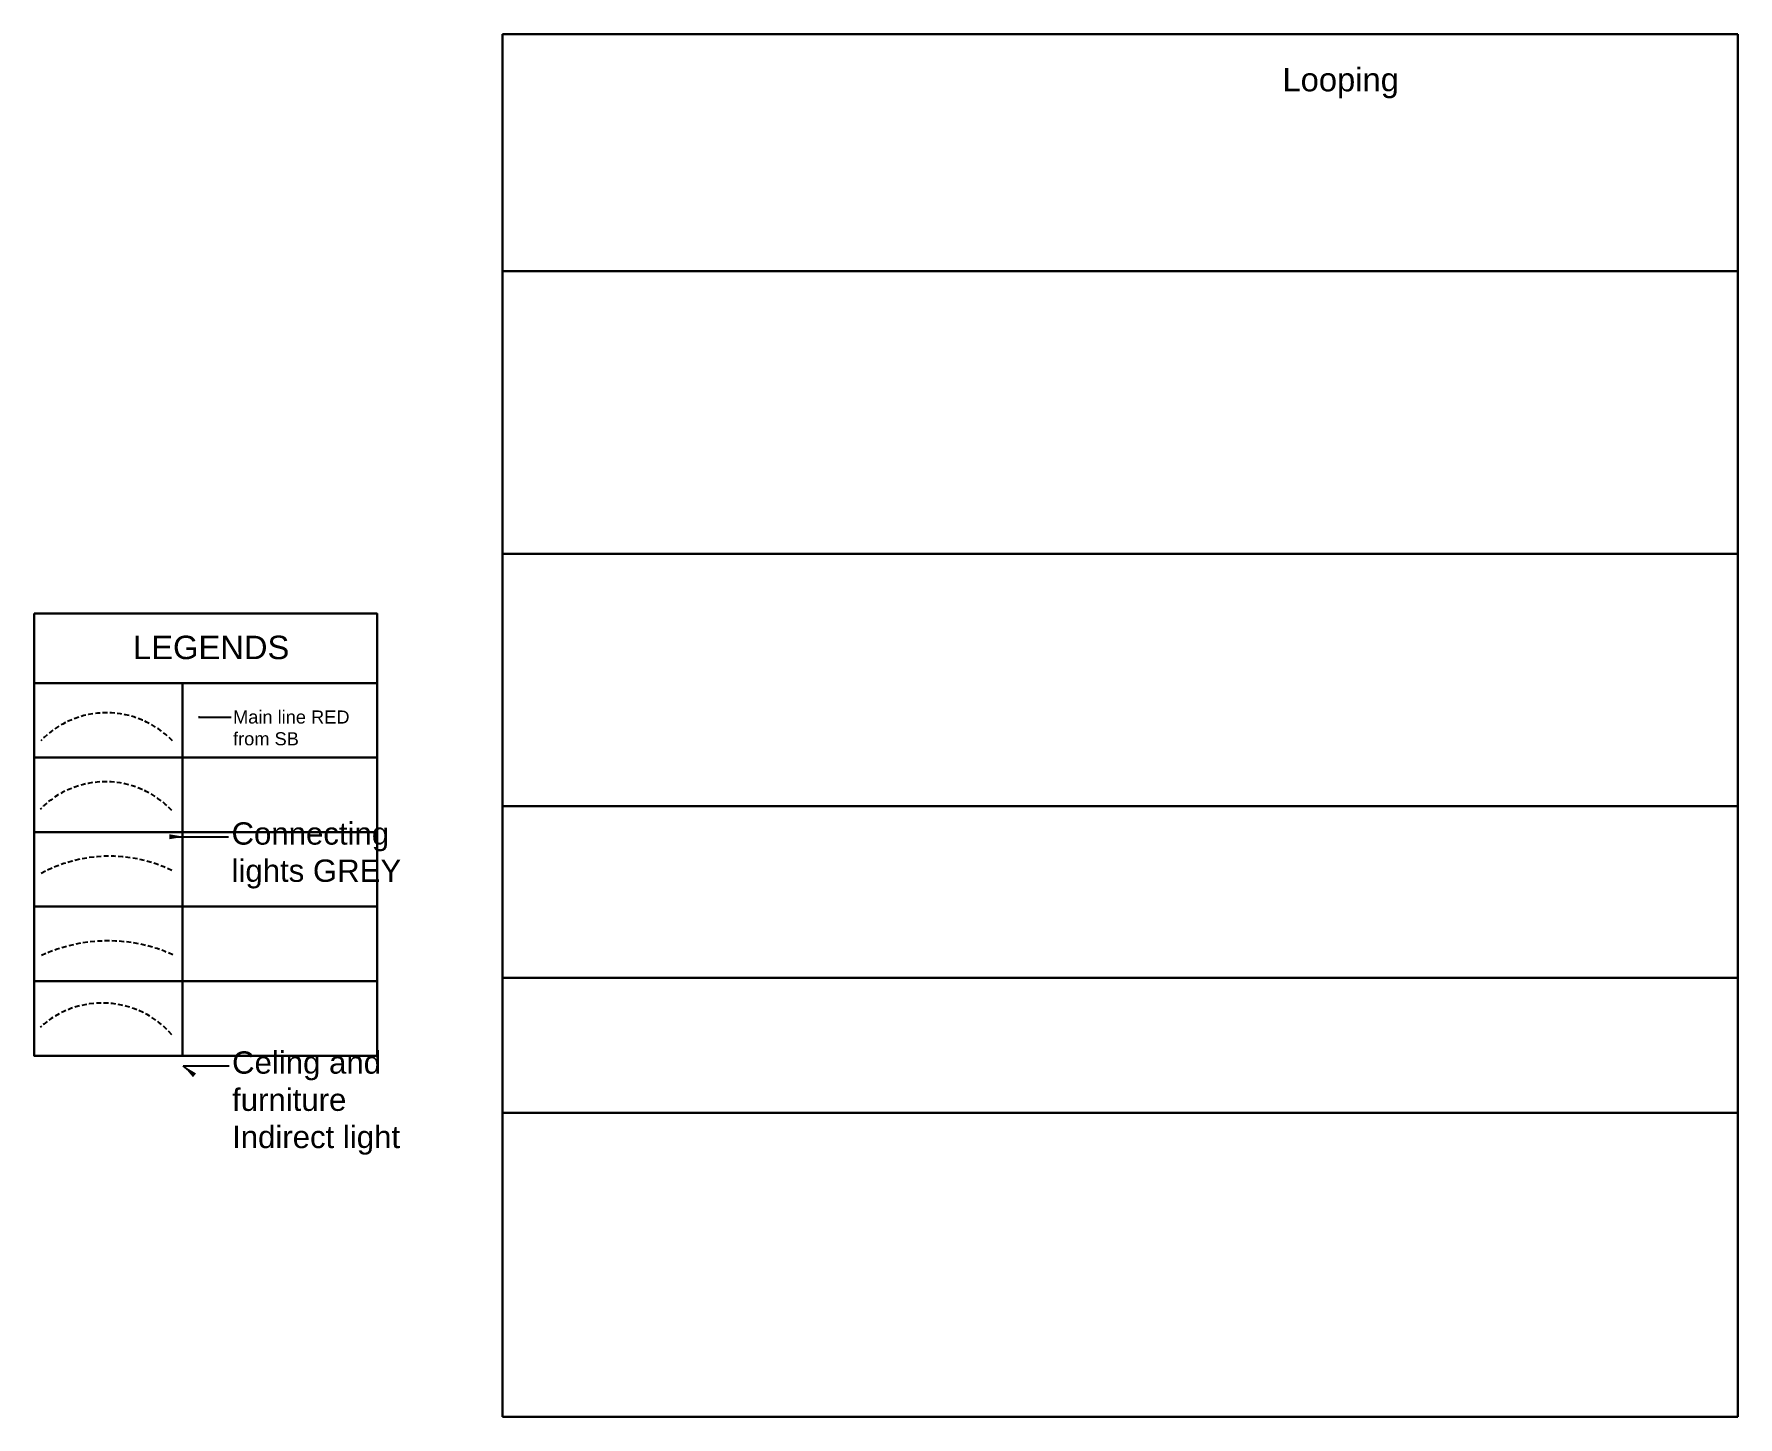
# Model space of a CAD drawing. Header units: millimetres. Extents: x 56222 to 3066687, y -650199 to -121287.
# Drawn here: x 135489.9 to 135665.6, y -184194.5 to -184052 of the extents above; entities that cross this region are included whole.
import ezdxf
from ezdxf import colors
from ezdxf.entities.mleader import LeaderData, LeaderLine
from ezdxf.math import Vec2, Vec3

# ---------------------------------------------------------------- set-up
doc = ezdxf.new("R2010")
doc.units = ezdxf.units.MM
doc.header["$MEASUREMENT"] = 0
doc.linetypes.add('DASHED', pattern=[0.75, 0.5, -0.25])
for name, color, linetype, lineweight in [('Electrical', 84, 'Continuous', 30), ('Looping', 10, 'Continuous', 25), ('SMALL TEXT', 10, 'Continuous', 30)]:
    doc.layers.add(name, color=color, linetype=linetype, lineweight=lineweight)
doc.styles.get("Standard").update_dxf_attribs({"font": 'arial.ttf', "height": 6})

msp = doc.modelspace()

# ---------------------------------------------------------------- texts
at = {"layer": 'Electrical', "color": 1, "char_height": 2.4149, "attachment_point": 3}
for s, width, gutter_width, heights, insert in [('Looping', 363.60374, 5.025, [19.259], (135630.605, -184055.506)), ('LEGENDS', 58.24889, 0.805, [3.085], (135516.204, -184114.016))]:
    msp.add_mtext_dynamic_manual_height_columns(s, width=width, gutter_width=gutter_width, heights=heights, dxfattribs=dict(at, insert=insert))

# ---------------------------------------------------------------- linework, layer by layer
at = {"layer": 'Electrical', "color": 0}
for p, q in [((135489.885, -184118.903), (135525.256, -184118.903)), ((135505.186, -184118.903), (135505.186, -184157.295))]:
    msp.add_line(p, q, dxfattribs=at)
at = {"layer": 'Electrical', "color": 18, "true_color": 0x000000}
for p, q in [((135489.885, -184126.581), (135525.256, -184126.581)), ((135489.885, -184134.26), (135525.256, -184134.26)), ((135489.885, -184141.938), (135525.256, -184141.938)), ((135489.885, -184149.616), (135525.256, -184149.616)), ((135489.885, -184157.295), (135525.256, -184157.295))]:
    msp.add_line(p, q, dxfattribs=at)
at = {"layer": 'Electrical', "color": 0}
msp.add_lwpolyline([(135489.885, -184111.74), (135525.256, -184111.74), (135525.256, -184157.295), (135489.885, -184157.295)], close=True, dxfattribs=at)
at = {"layer": 'Looping', "linetype": 'DASHED', "lineweight": 25}
for centre, radius, start, end in [((135497.357, -184131.38), 9.417, 43.80656, 136.00154), ((135497.657, -184151.573), 14.837, 64.28115, 118.72969)]:
    msp.add_arc(centre, radius, start, end, dxfattribs=at)
at = {"layer": 'Looping', "color": 251, "linetype": 'DASHED', "lineweight": 25, "true_color": 0x636466}
msp.add_arc((135497.245, -184138.464), 9.399, 43.21271, 135.64244, dxfattribs=at)
at = {"layer": 'Looping', "color": 6, "linetype": 'DASHED', "lineweight": 25}
msp.add_arc((135497.502, -184161.795), 16.332, 65.76197, 114.85945, dxfattribs=at)
at = {"layer": 'Looping', "color": 42, "linetype": 'DASHED', "lineweight": 25, "true_color": 0xd39e00}
msp.add_arc((135496.92, -184161.368), 9.496, 40.92184, 132.3349, dxfattribs=at)
at = {"layer": 'SMALL TEXT'}
for p, q in [((135665.56, -184052.025), (135538.186, -184052.025)), ((135538.186, -184052.025), (135538.186, -184194.517)), ((135665.56, -184194.517), (135665.56, -184052.025)), ((135538.186, -184076.445), (135665.56, -184076.445)), ((135538.186, -184105.594), (135665.56, -184105.594)), ((135538.186, -184131.6), (135665.56, -184131.6)), ((135538.186, -184149.283), (135665.56, -184149.283)), ((135538.186, -184163.177), (135665.56, -184163.177)), ((135538.186, -184194.517), (135665.56, -184194.517))]:
    msp.add_line(p, q, dxfattribs=at)

msp.set_redraw_order([(e.dxf.handle, doc.entitydb.next_handle()) for e in msp.query("TEXT MTEXT ATTDEF DIMENSION ARC_DIMENSION")])  # texts and dimensions are drawn at this point

# ---------------------------------------------------------------- leaders
at = {"layer": 'Electrical', "color": 1}
ml = msp.add_multileader_mtext('Standard', dxfattribs=at)
ml.set_content('Main line RED from{\\C5; SB}', color=1)
ml.set_leader_properties()
ml.build(insert=Vec2(0, 0))
ml.multileader.update_dxf_attribs({"dogleg_length": 5.945, "arrow_head_size": 0.723})
ctx = ml.context
ctx.base_point, ctx.char_height, ctx.arrow_head_size, ctx.landing_gap_size, ctx.plane_origin = Vec3(135510.219, -184122.408), 1.34521, 0.723, 0.179, Vec3(135522.369, -184122.408)
notes = []
notes.append((ctx, [(0, (1, 1, 0), (135507.554, -184122.408), (1, 0), 2.666, [(1, [(135507.554, -184122.408), (135507.457, -184122.408)], 0, [])])]))
ctx.mtext.insert, ctx.mtext.width = Vec3(135510.399, -184121.724), 12.10178
at = {"layer": 'SMALL TEXT', "color": 1, "lineweight": 25, "ltscale": 20}
ml = msp.add_multileader_mtext('Standard', dxfattribs=at)
ml.set_content('Connecting lights GREY', color=1)
ml.set_leader_properties()
ml.build(insert=Vec2(0, 0))
ml.multileader.update_dxf_attribs({"dogleg_length": 5.945, "arrow_head_size": 1.533})
ctx = ml.context
ctx.base_point, ctx.char_height, ctx.arrow_head_size, ctx.landing_gap_size, ctx.plane_origin = Vec3(135509.936, -184134.736), 2.29988, 1.533, 0.307, Vec3(135530.709, -184134.736)
notes.append((ctx, [(0, (1, 1, 0), (135505.379, -184134.736), (1, 0), 4.557, [(1, [(135505.379, -184134.736), (135505.214, -184134.736)], 0, [])])]))
ctx.mtext.insert, ctx.mtext.width = Vec3(135510.243, -184133.248), 19.39579
ml = msp.add_multileader_mtext('Standard', dxfattribs=at)
ml.set_content('Celing and furniture Indirect light', color=1)
ml.set_leader_properties()
ml.build(insert=Vec2(0, 0))
ml.multileader.update_dxf_attribs({"dogleg_length": 5.945, "arrow_head_size": 1.533})
ctx = ml.context
ctx.base_point, ctx.char_height, ctx.arrow_head_size, ctx.landing_gap_size, ctx.plane_origin = Vec3(135509.993, -184158.337), 2.29988, 1.533, 0.307, Vec3(135530.765, -184158.337)
notes.append((ctx, [(0, (1, 1, 0), (135505.435, -184158.337), (1, 0), 4.557, [(1, [(135505.258, -184158.326), (135505.271, -184158.337)], 0, [])])]))
ctx.mtext.insert, ctx.mtext.width = Vec3(135510.299, -184156.849), 19.39579
for ctx, leaders in notes:
    for number, flags, end, landing, length, lines in leaders:
        leader = LeaderData()
        leader.index, (leader.has_last_leader_line, leader.has_dogleg_vector, leader.attachment_direction) = number, flags
        leader.last_leader_point, leader.dogleg_vector, leader.dogleg_length = Vec3(end), Vec3(landing), length
        for number, points, colour, breaks in lines:
            line = LeaderLine()
            line.index, line.vertices, line.color, line.breaks = number, Vec3.list(points), colors.encode_raw_color(colour), breaks
            leader.lines.append(line)
        ctx.leaders.append(leader)

doc.saveas('drawing.dxf')
